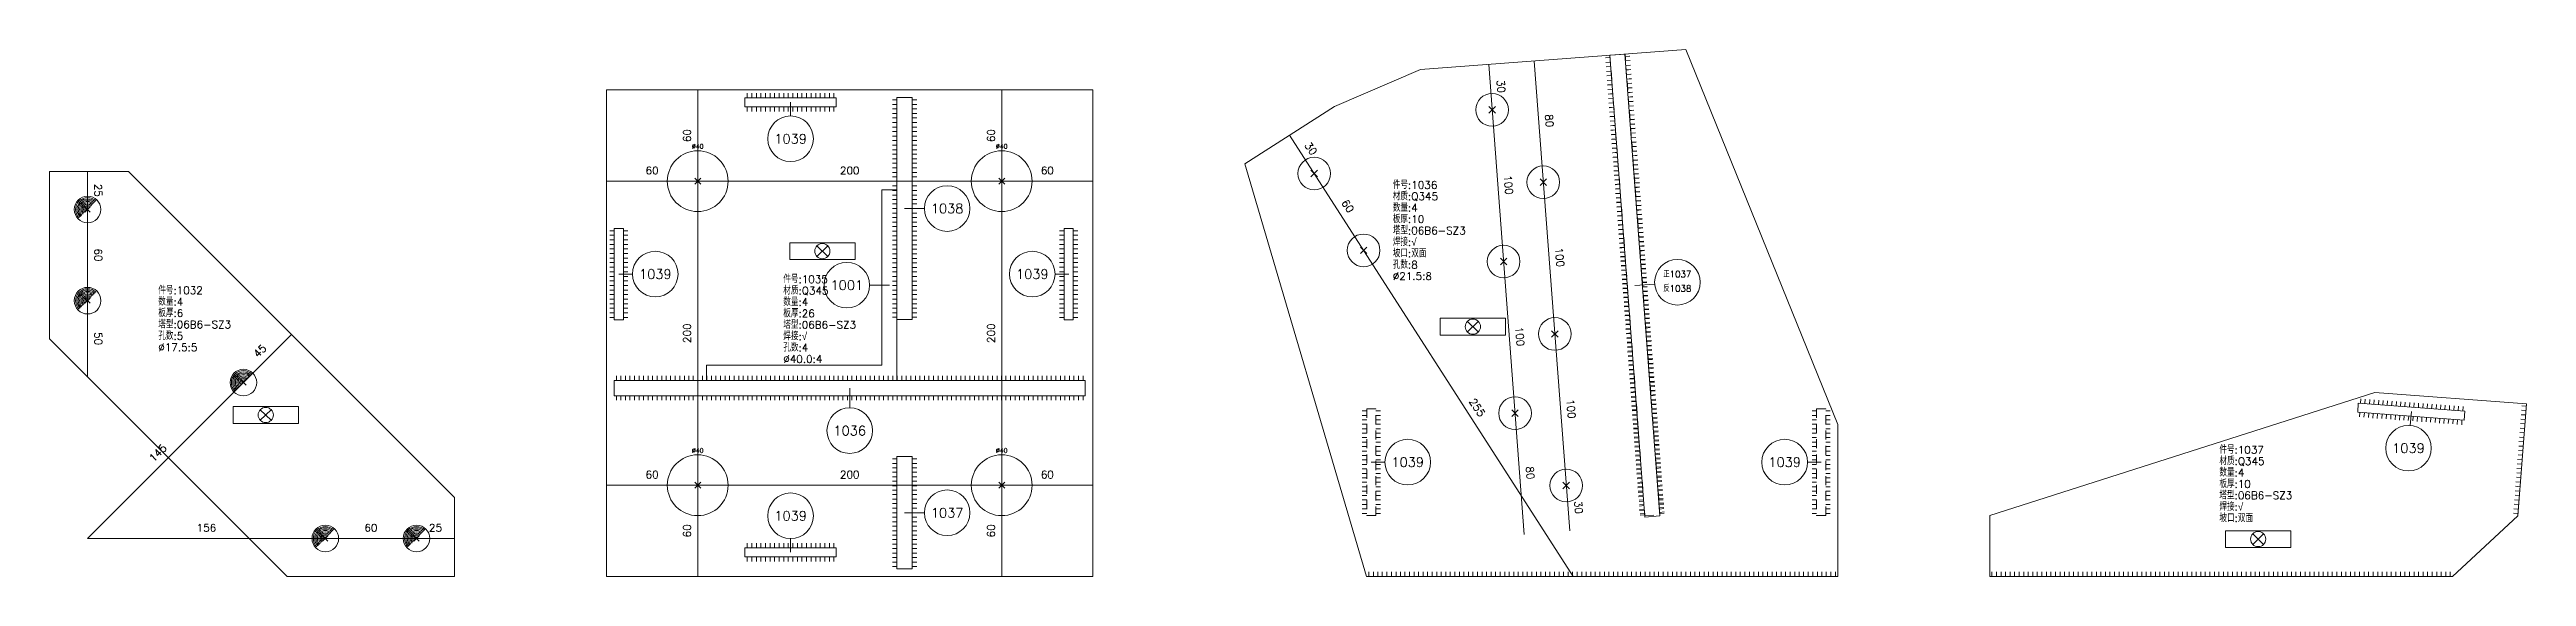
# Model space of a CAD drawing. Extents: x 0 to 6519, y -11 to 2213.
# Drawn here: x 2010 to 3639, y 0 to 347 of the extents above; entities that cross this region are included whole.
import ezdxf
from ezdxf.enums import TextEntityAlignment as Align

# ---------------------------------------------------------------- set-up
doc = ezdxf.new("R2010")
doc.units = 0
doc.header["$MEASUREMENT"] = 0
doc.linetypes.add('长虚线', pattern=[10, 6, -4])
for name, color, linetype, lineweight in [('1', 7, 'CONTINUOUS', 25), ('2', 7, 'CONTINUOUS', 25), ('3', 7, 'CONTINUOUS', 25), ('5', 7, 'CONTINUOUS', 25)]:
    doc.layers.add(name, color=color, linetype=linetype, lineweight=lineweight)
doc.styles.get("Standard").update_dxf_attribs({"font": 'simplex.shx', "width": 0.7, "height": 3, "bigfont": 'gbhzfs.shx'})

msp = doc.modelspace()

# ---------------------------------------------------------------- texts
at = {"layer": '1', "color": 7, "linetype": 'Continuous', "lineweight": 13}
for p in [(2436.2, 280.5), (2636.2, 280.5), (2436.2, 80.5), (2636.2, 80.5)]:
    msp.add_text('%%c40', height=3, dxfattribs=at).set_placement(p, align=Align.BOTTOM_CENTER)
for s, p in [('材质:Q345', (2893.5, 246)), ('件号:1036', (2893.5, 253.5)), ('数量:4', (2893.5, 238.5)), ('板厚:10', (2893.5, 231)), ('塔型:06B6-SZ3', (2893.5, 223.5)), ('焊接:√', (2893.5, 216)), ('坡口:双面', (2893.5, 208.5)), ('件号:1035', (2492.5, 191.5)), ('孔数:8', (2893.5, 201)), ('%%c21.5:8', (2893.5, 193.5)), ('件号:1032', (2081.3, 184.2)), ('数量:4', (2081.3, 176.7)), ('材质:Q345', (2492.5, 184)), ('数量:4', (2492.5, 176.5)), ('板厚:6', (2081.3, 169.2)), ('塔型:06B6-SZ3', (2081.3, 161.7)), ('板厚:26', (2492.5, 169)), ('塔型:06B6-SZ3', (2492.5, 161.5)), ('孔数:5', (2081.3, 154.2)), ('%%c17.5:5', (2081.3, 146.7)), ('焊接:√', (2492.5, 154)), ('孔数:4', (2492.5, 146.5)), ('%%c40.0:4', (2492.5, 139)), ('件号:1037', (3437.3, 79.3)), ('材质:Q345', (3437.3, 71.8)), ('数量:4', (3437.3, 64.3)), ('板厚:10', (3437.3, 56.8)), ('塔型:06B6-SZ3', (3437.3, 49.3)), ('焊接:√', (3437.3, 41.8)), ('坡口:双面', (3437.3, 34.3))]:
    msp.add_text(s, height=5, dxfattribs=at).set_placement(p, align=Align.BOTTOM_LEFT)
at = {"layer": '2', "color": 7, "linetype": 'Continuous', "lineweight": 13}
for s, rotation, p in [('30', 275, (2960.7, 322)), ('60', 90, (2433.2, 290)), ('60', 90, (2633.2, 290)), ('80', 275, (2992.5, 299.4)), ('30', 304, (2836.3, 279.2)), ('100', 275, (2965.6, 257.2)), ('25', 271, (2037.8, 253.9)), ('60', 304, (2860.6, 241.4)), ('60', 271, (2037.8, 211.4)), ('100', 275, (2999.3, 209.6)), ('200', 90, (2433.2, 160)), ('200', 90, (2633.2, 160)), ('100', 275, (2973.1, 157.5)), ('50', 271, (2037.8, 156.4)), ('45', 45, (2151, 145.5)), ('255', 304, (2945.7, 108.9)), ('100', 275, (3006.8, 109.9)), ('145', 45, (2083.9, 78.4)), ('80', 275, (2979.9, 67.8)), ('30', 275, (3011.7, 45.1)), ('60', 90, (2433.2, 30)), ('60', 90, (2633.2, 30))]:
    msp.add_text(s, height=5, rotation=rotation, dxfattribs=at).set_placement(p, align=Align.BOTTOM_CENTER)
for s, p in [('60', (2406.2, 263)), ('200', (2536.2, 263)), ('60', (2666.2, 263)), ('60', (2406.2, 63)), ('200', (2536.2, 63)), ('60', (2666.2, 63)), ('156', (2113, 28)), ('60', (2221.2, 28)), ('25', (2263.7, 28))]:
    msp.add_text(s, height=5, dxfattribs=at).set_placement(p, align=Align.BOTTOM_CENTER)
at = {"layer": '3', "color": 7, "linetype": 'Continuous', "lineweight": 13}
for s, p in [('1039', (2497.3, 287.9)), ('1038', (2600.3, 242)), ('1039', (2408.3, 198.9)), ('1039', (2656.3, 198.9)), ('1001', (2534.3, 191.6)), ('1036', (2536.2, 95.9)), ('1039', (3561.7, 84.4)), ('1039', (2903.3, 75.2)), ('1039', (3151.3, 75.2)), ('1039', (2497.3, 39.9)), ('1037', (2600.3, 41.9))]:
    msp.add_text(s, height=6.25, dxfattribs=at).set_placement(p, align=Align.MIDDLE_CENTER)
msp.add_text('正1037', height=4.17, dxfattribs=at).set_placement((3080.7, 195.5), align=Align.BOTTOM_CENTER)
msp.add_text('反1038', height=4.17, dxfattribs=at).set_placement((3080.7, 191.5), align=Align.TOP_CENTER)

# ---------------------------------------------------------------- blocks, each defined once
blk = doc.blocks.new('板孔17.5')
at = {"layer": '5', "color": 7, "linetype": 'Continuous', "lineweight": 0}
for p, q in [((-0.2, -0.2), (0.2, 0.2)), ((-0.2, 0.2), (0.2, -0.2))]:
    blk.add_line(p, q, dxfattribs=at)
at = {"layer": '5', "color": 7, "linetype": 'Continuous', "lineweight": 13}
blk.add_circle((0, 0), 1, dxfattribs=at)
for radius in [0.9, 0.8, 0.7, 0.6, 0.5, 0.4, 0.3, 0.2, 0.1]:
    blk.add_arc((0, 0), radius, 45, 225, dxfattribs=at)
blk = doc.blocks.new('板孔默认')
at = {"layer": '5', "color": 7, "linetype": 'Continuous', "lineweight": 13}
for p, q in [((-0.1, -0.1), (0.1, 0.1)), ((0.1, -0.1), (-0.1, 0.1))]:
    blk.add_line(p, q, dxfattribs=at)
blk.add_circle((0, 0), 1, dxfattribs=at)
blk = doc.blocks.new('板孔21.5')
at = {"layer": '5', "color": 7, "linetype": 'Continuous', "lineweight": 13}
for p, q in [((-0.2, -0.2), (0.2, 0.2)), ((0.2, -0.2), (-0.2, 0.2))]:
    blk.add_line(p, q, dxfattribs=at)
blk.add_circle((0, 0), 1, dxfattribs=at)

# ---------------------------------------------------------------- linework, layer by layer
at = {"layer": '1', "color": 7, "linetype": 'Continuous', "lineweight": 18}
for p, q in [((3086.2, 346.6), (2911.7, 333.4)), ((3186.2, 100), (3086.2, 346.6)), ((2911.7, 333.4), (2855.1, 309.2)), ((2696.2, 320), (2376.2, 320)), ((2376.2, 320), (2376.2, 0)), ((2696.2, 0), (2696.2, 320)), ((2855.1, 309.2), (2796.2, 271.3)), ((2061.8, 266.4), (2009.8, 266.4)), ((2009.8, 266.4), (2009.8, 156.4)), ((2276.2, 52), (2061.8, 266.4)), ((2796.2, 271.3), (2876.2, 0)), ((2009.8, 156.4), (2166.2, 0)), ((3286.2, 40), (3539.6, 121.1)), ((3539.6, 121.1), (3639.3, 113.6)), ((3186.2, 0), (3186.2, 100)), ((3639.3, 113.6), (3633.7, 39.9)), ((2276.2, 0), (2276.2, 52)), ((3286.2, 0), (3286.2, 40)), ((3633.7, 39.9), (3590.7, 0)), ((2166.2, 0), (2276.2, 0)), ((2376.2, 0), (2696.2, 0)), ((2876.2, 0), (3186.2, 0)), ((3590.7, 0), (3286.2, 0))]:
    msp.add_line(p, q, dxfattribs=at)
at = {"layer": '1', "color": 7, "linetype": 'Continuous', "lineweight": 13}
for p, q in [((2496.7, 219.5), (2496.7, 208.5)), ((2539.7, 219.5), (2496.7, 219.5)), ((2521.7, 217.5), (2514.6, 210.5)), ((2514.6, 217.5), (2521.7, 210.5)), ((2539.7, 208.5), (2539.7, 219.5)), ((2496.7, 208.5), (2539.7, 208.5)), ((2924.7, 169.8), (2924.7, 158.8)), ((2967.7, 169.8), (2924.7, 169.8)), ((2949.7, 167.8), (2942.6, 160.8)), ((2942.6, 167.8), (2949.7, 160.8)), ((2967.7, 158.8), (2967.7, 169.8)), ((2924.7, 158.8), (2967.7, 158.8)), ((2130.5, 111.7), (2130.5, 100.7)), ((2173.5, 111.7), (2130.5, 111.7)), ((2130.5, 100.7), (2173.5, 100.7)), ((2155.5, 109.7), (2148.4, 102.7)), ((2148.4, 109.7), (2155.5, 102.7)), ((2173.5, 100.7), (2173.5, 111.7)), ((3441.3, 30.1), (3441.3, 19.1)), ((3484.3, 30.1), (3441.3, 30.1)), ((3441.3, 19.1), (3484.3, 19.1)), ((3466.3, 28.1), (3459.2, 21)), ((3459.2, 28.1), (3466.3, 21)), ((3484.3, 19.1), (3484.3, 30.1))]:
    msp.add_line(p, q, dxfattribs=at)
for centre in [(2518.2, 214), (2946.2, 164.3), (2152, 106.2), (3462.8, 24.6)]:
    msp.add_circle(centre, 5, dxfattribs=at)
at = {"layer": '2', "color": 9, "linetype": 'Continuous', "lineweight": 13}
for p, q in [((2980, 27.6), (2956.6, 336.8)), ((3009.9, 29.9), (2986.5, 339)), ((2436.2, 0), (2436.2, 320)), ((2636.2, 0), (2636.2, 320)), ((3012.1, 0), (2825.6, 290.2)), ((2034.8, 266.4), (2034.8, 131.4)), ((2696.2, 260), (2376.2, 260)), ((2034.8, 25), (2169, 159.2)), ((2696.2, 60), (2376.2, 60)), ((2034.8, 25), (2276.2, 25))]:
    msp.add_line(p, q, dxfattribs=at)
at = {"layer": '2', "color": 7, "linetype": 'Continuous', "lineweight": 13}
for p, q in [((3638.3, 100.3), (3635.3, 100.5)), ((3638.5, 103.2), (3635.6, 103.5)), ((3638.8, 106.2), (3635.8, 106.4)), ((3639, 109.1), (3636, 109.4)), ((3639.2, 112.1), (3636.2, 112.3)), ((3637, 82.6), (3634, 82.8)), ((3637.2, 85.6), (3634.2, 85.8)), ((3637.4, 88.5), (3634.4, 88.7)), ((3637.7, 91.5), (3634.7, 91.7)), ((3637.9, 94.4), (3634.9, 94.6)), ((3638.1, 97.3), (3635.1, 97.6)), ((3635.9, 67.9), (3632.9, 68.1)), ((3636.1, 70.8), (3633.1, 71.1)), ((3636.3, 73.8), (3633.3, 74)), ((3636.5, 76.7), (3633.5, 76.9)), ((3636.8, 79.7), (3633.8, 79.9)), ((3634.5, 50.2), (3631.5, 50.4)), ((3634.8, 53.1), (3631.8, 53.4)), ((3635, 56.1), (3632, 56.3)), ((3635.2, 59), (3632.2, 59.3)), ((3635.4, 62), (3632.4, 62.2)), ((3635.6, 64.9), (3632.7, 65.2)), ((3633.9, 41.4), (3630.9, 41.6)), ((3634.1, 44.3), (3631.1, 44.5)), ((3634.3, 47.3), (3631.3, 47.5)), ((2877.7, 0), (2877.7, 3)), ((2880.7, 0), (2880.7, 3)), ((2883.6, 0), (2883.6, 3)), ((2886.6, 0), (2886.6, 3)), ((2889.6, 0), (2889.6, 3)), ((2892.6, 0), (2892.6, 3)), ((2895.6, 0), (2895.6, 3)), ((2898.5, 0), (2898.5, 3)), ((2901.5, 0), (2901.5, 3)), ((2904.5, 0), (2904.5, 3)), ((2907.5, 0), (2907.5, 3)), ((2910.5, 0), (2910.5, 3)), ((2913.4, 0), (2913.4, 3)), ((2916.4, 0), (2916.4, 3)), ((2919.4, 0), (2919.4, 3)), ((2922.4, 0), (2922.4, 3)), ((2925.4, 0), (2925.4, 3)), ((2928.3, 0), (2928.3, 3)), ((2931.3, 0), (2931.3, 3)), ((2934.3, 0), (2934.3, 3)), ((2937.3, 0), (2937.3, 3)), ((2940.3, 0), (2940.3, 3)), ((2943.3, 0), (2943.3, 3)), ((2946.2, 0), (2946.2, 3)), ((2949.2, 0), (2949.2, 3)), ((2952.2, 0), (2952.2, 3)), ((2955.2, 0), (2955.2, 3)), ((2958.2, 0), (2958.2, 3)), ((2961.1, 0), (2961.1, 3)), ((2964.1, 0), (2964.1, 3)), ((2967.1, 0), (2967.1, 3)), ((2970.1, 0), (2970.1, 3)), ((2973.1, 0), (2973.1, 3)), ((2976, 0), (2976, 3)), ((2979, 0), (2979, 3)), ((2982, 0), (2982, 3)), ((2985, 0), (2985, 3)), ((2988, 0), (2988, 3)), ((2990.9, 0), (2990.9, 3)), ((2993.9, 0), (2993.9, 3)), ((2996.9, 0), (2996.9, 3)), ((2999.9, 0), (2999.9, 3)), ((3002.9, 0), (3002.9, 3)), ((3005.8, 0), (3005.8, 3)), ((3008.8, 0), (3008.8, 3)), ((3011.8, 0), (3011.8, 3)), ((3014.8, 0), (3014.8, 3)), ((3017.8, 0), (3017.8, 3)), ((3020.8, 0), (3020.8, 3)), ((3023.7, 0), (3023.7, 3)), ((3026.7, 0), (3026.7, 3)), ((3029.7, 0), (3029.7, 3)), ((3032.7, 0), (3032.7, 3)), ((3035.7, 0), (3035.7, 3)), ((3038.6, 0), (3038.6, 3)), ((3041.6, 0), (3041.6, 3)), ((3044.6, 0), (3044.6, 3)), ((3047.6, 0), (3047.6, 3)), ((3050.6, 0), (3050.6, 3)), ((3053.5, 0), (3053.5, 3)), ((3056.5, 0), (3056.5, 3)), ((3059.5, 0), (3059.5, 3)), ((3062.5, 0), (3062.5, 3)), ((3065.5, 0), (3065.5, 3)), ((3068.4, 0), (3068.4, 3)), ((3071.4, 0), (3071.4, 3)), ((3074.4, 0), (3074.4, 3)), ((3077.4, 0), (3077.4, 3)), ((3080.4, 0), (3080.4, 3)), ((3083.3, 0), (3083.3, 3)), ((3086.3, 0), (3086.3, 3)), ((3089.3, 0), (3089.3, 3)), ((3092.3, 0), (3092.3, 3)), ((3095.3, 0), (3095.3, 3)), ((3098.3, 0), (3098.3, 3)), ((3101.2, 0), (3101.2, 3)), ((3104.2, 0), (3104.2, 3)), ((3107.2, 0), (3107.2, 3)), ((3110.2, 0), (3110.2, 3)), ((3113.2, 0), (3113.2, 3)), ((3116.1, 0), (3116.1, 3)), ((3119.1, 0), (3119.1, 3)), ((3122.1, 0), (3122.1, 3)), ((3125.1, 0), (3125.1, 3)), ((3128.1, 0), (3128.1, 3)), ((3131, 0), (3131, 3)), ((3134, 0), (3134, 3)), ((3137, 0), (3137, 3)), ((3140, 0), (3140, 3)), ((3143, 0), (3143, 3)), ((3145.9, 0), (3145.9, 3)), ((3148.9, 0), (3148.9, 3)), ((3151.9, 0), (3151.9, 3)), ((3154.9, 0), (3154.9, 3)), ((3157.9, 0), (3157.9, 3)), ((3160.8, 0), (3160.8, 3)), ((3163.8, 0), (3163.8, 3)), ((3166.8, 0), (3166.8, 3)), ((3169.8, 0), (3169.8, 3)), ((3172.8, 0), (3172.8, 3)), ((3175.8, 0), (3175.8, 3)), ((3178.7, 0), (3178.7, 3)), ((3181.7, 0), (3181.7, 3)), ((3184.7, 0), (3184.7, 3)), ((3287.7, 0), (3287.7, 3)), ((3290.7, 0), (3290.7, 3)), ((3293.7, 0), (3293.7, 3)), ((3296.6, 0), (3296.6, 3)), ((3299.6, 0), (3299.6, 3)), ((3302.6, 0), (3302.6, 3)), ((3305.6, 0), (3305.6, 3)), ((3308.6, 0), (3308.6, 3)), ((3311.6, 0), (3311.6, 3)), ((3314.6, 0), (3314.6, 3)), ((3317.5, 0), (3317.5, 3)), ((3320.5, 0), (3320.5, 3)), ((3323.5, 0), (3323.5, 3)), ((3326.5, 0), (3326.5, 3)), ((3329.5, 0), (3329.5, 3)), ((3332.5, 0), (3332.5, 3)), ((3335.5, 0), (3335.5, 3)), ((3338.4, 0), (3338.4, 3)), ((3341.4, 0), (3341.4, 3)), ((3344.4, 0), (3344.4, 3)), ((3347.4, 0), (3347.4, 3)), ((3350.4, 0), (3350.4, 3)), ((3353.4, 0), (3353.4, 3)), ((3356.4, 0), (3356.4, 3)), ((3359.3, 0), (3359.3, 3)), ((3362.3, 0), (3362.3, 3)), ((3365.3, 0), (3365.3, 3)), ((3368.3, 0), (3368.3, 3)), ((3371.3, 0), (3371.3, 3)), ((3374.3, 0), (3374.3, 3)), ((3377.3, 0), (3377.3, 3)), ((3380.2, 0), (3380.2, 3)), ((3383.2, 0), (3383.2, 3)), ((3386.2, 0), (3386.2, 3)), ((3389.2, 0), (3389.2, 3)), ((3392.2, 0), (3392.2, 3)), ((3395.2, 0), (3395.2, 3)), ((3398.2, 0), (3398.2, 3)), ((3401.1, 0), (3401.1, 3)), ((3404.1, 0), (3404.1, 3)), ((3407.1, 0), (3407.1, 3)), ((3410.1, 0), (3410.1, 3)), ((3413.1, 0), (3413.1, 3)), ((3416.1, 0), (3416.1, 3)), ((3419.1, 0), (3419.1, 3)), ((3422, 0), (3422, 3)), ((3425, 0), (3425, 3)), ((3428, 0), (3428, 3)), ((3431, 0), (3431, 3)), ((3434, 0), (3434, 3)), ((3437, 0), (3437, 3)), ((3440, 0), (3440, 3)), ((3442.9, 0), (3442.9, 3)), ((3445.9, 0), (3445.9, 3)), ((3448.9, 0), (3448.9, 3)), ((3451.9, 0), (3451.9, 3)), ((3454.9, 0), (3454.9, 3)), ((3457.9, 0), (3457.9, 3)), ((3460.9, 0), (3460.9, 3)), ((3463.8, 0), (3463.8, 3)), ((3466.8, 0), (3466.8, 3)), ((3469.8, 0), (3469.8, 3)), ((3472.8, 0), (3472.8, 3)), ((3475.8, 0), (3475.8, 3)), ((3478.8, 0), (3478.8, 3)), ((3481.8, 0), (3481.8, 3)), ((3484.7, 0), (3484.7, 3)), ((3487.7, 0), (3487.7, 3)), ((3490.7, 0), (3490.7, 3)), ((3493.7, 0), (3493.7, 3)), ((3496.7, 0), (3496.7, 3)), ((3499.7, 0), (3499.7, 3)), ((3502.7, 0), (3502.7, 3)), ((3505.6, 0), (3505.6, 3)), ((3508.6, 0), (3508.6, 3)), ((3511.6, 0), (3511.6, 3)), ((3514.6, 0), (3514.6, 3)), ((3517.6, 0), (3517.6, 3)), ((3520.6, 0), (3520.6, 3)), ((3523.6, 0), (3523.6, 3)), ((3526.5, 0), (3526.5, 3)), ((3529.5, 0), (3529.5, 3)), ((3532.5, 0), (3532.5, 3)), ((3535.5, 0), (3535.5, 3)), ((3538.5, 0), (3538.5, 3)), ((3541.5, 0), (3541.5, 3)), ((3544.5, 0), (3544.5, 3)), ((3547.4, 0), (3547.4, 3)), ((3550.4, 0), (3550.4, 3)), ((3553.4, 0), (3553.4, 3)), ((3556.4, 0), (3556.4, 3)), ((3559.4, 0), (3559.4, 3)), ((3562.4, 0), (3562.4, 3)), ((3565.4, 0), (3565.4, 3)), ((3568.3, 0), (3568.3, 3)), ((3571.3, 0), (3571.3, 3)), ((3574.3, 0), (3574.3, 3)), ((3577.3, 0), (3577.3, 3)), ((3580.3, 0), (3580.3, 3)), ((3583.3, 0), (3583.3, 3)), ((3586.3, 0), (3586.3, 3)), ((3589.2, 0), (3589.2, 3))]:
    msp.add_line(p, q, dxfattribs=at)
at = {"layer": '3', "color": 7, "linetype": 'Continuous', "lineweight": 13}
for p, q in [((3046.3, 342.1), (3049.3, 342.3)), ((3036.4, 341.3), (3033.4, 341.1)), ((3036.6, 338.3), (3033.6, 338.1)), ((3036.8, 335.4), (3033.8, 335.1)), ((3037.1, 332.4), (3034.1, 332.2)), ((3037.3, 329.4), (3034.3, 329.2)), ((3037.5, 326.4), (3034.5, 326.2)), ((3046.6, 339.1), (3049.6, 339.3)), ((3046.8, 336.1), (3049.8, 336.3)), ((3047, 333.1), (3050, 333.4)), ((3047.3, 330.2), (3050.2, 330.4)), ((3047.5, 327.2), (3050.5, 327.4)), ((2468.8, 314.9), (2468.8, 317.9)), ((2471.8, 314.9), (2471.8, 317.9)), ((2474.8, 314.9), (2474.8, 317.9)), ((2477.8, 314.9), (2477.8, 317.9)), ((2480.8, 314.9), (2480.8, 317.9)), ((2483.8, 314.9), (2483.8, 317.9)), ((2486.8, 314.9), (2486.8, 317.9)), ((2489.8, 314.9), (2489.8, 317.9)), ((2492.8, 314.9), (2492.8, 317.9)), ((2495.8, 314.9), (2495.8, 317.9)), ((2498.8, 314.9), (2498.8, 317.9)), ((2501.8, 314.9), (2501.8, 317.9)), ((2504.8, 314.9), (2504.8, 317.9)), ((2507.8, 314.9), (2507.8, 317.9)), ((2510.8, 314.9), (2510.8, 317.9)), ((2513.8, 314.9), (2513.8, 317.9)), ((2516.8, 314.9), (2516.8, 317.9)), ((2519.8, 314.9), (2519.8, 317.9)), ((2522.8, 314.9), (2522.8, 317.9)), ((2525.8, 314.9), (2525.8, 317.9)), ((2567.3, 313.5), (2564.3, 313.5)), ((2567.3, 310.5), (2564.3, 310.5)), ((2577.3, 313.5), (2580.3, 313.5)), ((2577.3, 310.5), (2580.3, 310.5)), ((3037.7, 323.4), (3034.7, 323.2)), ((3038, 320.5), (3035, 320.2)), ((3038.2, 317.5), (3035.2, 317.3)), ((3038.4, 314.5), (3035.4, 314.3)), ((3038.6, 311.5), (3035.6, 311.3)), ((3047.7, 324.2), (3050.7, 324.4)), ((3047.9, 321.2), (3050.9, 321.5)), ((3048.2, 318.2), (3051.1, 318.5)), ((3048.4, 315.3), (3051.4, 315.5)), ((3048.6, 312.3), (3051.6, 312.5)), ((2468.8, 308.9), (2468.8, 305.9)), ((2471.8, 308.9), (2471.8, 305.9)), ((2474.8, 308.9), (2474.8, 305.9)), ((2477.8, 308.9), (2477.8, 305.9)), ((2480.8, 308.9), (2480.8, 305.9)), ((2483.8, 308.9), (2483.8, 305.9)), ((2486.8, 308.9), (2486.8, 305.9)), ((2489.8, 308.9), (2489.8, 305.9)), ((2492.8, 308.9), (2492.8, 305.9)), ((2495.8, 308.9), (2495.8, 305.9)), ((2498.8, 308.9), (2498.8, 305.9)), ((2501.8, 308.9), (2501.8, 305.9)), ((2504.8, 308.9), (2504.8, 305.9)), ((2507.8, 308.9), (2507.8, 305.9)), ((2510.8, 308.9), (2510.8, 305.9)), ((2513.8, 308.9), (2513.8, 305.9)), ((2516.8, 308.9), (2516.8, 305.9)), ((2519.8, 308.9), (2519.8, 305.9)), ((2522.8, 308.9), (2522.8, 305.9)), ((2525.8, 308.9), (2525.8, 305.9)), ((2567.3, 307.5), (2564.3, 307.5)), ((2567.3, 304.6), (2564.3, 304.6)), ((2567.3, 301.6), (2564.3, 301.6)), ((2567.3, 298.6), (2564.3, 298.6)), ((2567.3, 295.6), (2564.3, 295.6)), ((2577.3, 307.5), (2580.3, 307.5)), ((2577.3, 304.6), (2580.3, 304.6)), ((2577.3, 301.6), (2580.3, 301.6)), ((2577.3, 298.6), (2580.3, 298.6)), ((2577.3, 295.6), (2580.3, 295.6)), ((3038.9, 308.6), (3035.9, 308.3)), ((3039.1, 305.6), (3036.1, 305.4)), ((3039.3, 302.6), (3036.3, 302.4)), ((3039.5, 299.6), (3036.5, 299.4)), ((3039.8, 296.7), (3036.8, 296.4)), ((3040, 293.7), (3037, 293.4)), ((3048.8, 309.3), (3051.8, 309.5)), ((3049.1, 306.3), (3052, 306.6)), ((3049.3, 303.4), (3052.3, 303.6)), ((3049.5, 300.4), (3052.5, 300.6)), ((3049.7, 297.4), (3052.7, 297.6)), ((3050, 294.4), (3052.9, 294.7)), ((2567.3, 292.6), (2564.3, 292.6)), ((2567.3, 289.7), (2564.3, 289.7)), ((2567.3, 286.7), (2564.3, 286.7)), ((2567.3, 283.7), (2564.3, 283.7)), ((2567.3, 280.7), (2564.3, 280.7)), ((2567.3, 277.7), (2564.3, 277.7)), ((2577.3, 292.6), (2580.3, 292.6)), ((2577.3, 289.7), (2580.3, 289.7)), ((2577.3, 286.7), (2580.3, 286.7)), ((2577.3, 283.7), (2580.3, 283.7)), ((2577.3, 280.7), (2580.3, 280.7)), ((2577.3, 277.7), (2580.3, 277.7)), ((3040.2, 290.7), (3037.2, 290.5)), ((3040.4, 287.7), (3037.4, 287.5)), ((3040.7, 284.7), (3037.7, 284.5)), ((3040.9, 281.8), (3037.9, 281.5)), ((3041.1, 278.8), (3038.1, 278.6)), ((3050.2, 291.5), (3053.2, 291.7)), ((3050.4, 288.5), (3053.4, 288.7)), ((3050.6, 285.5), (3053.6, 285.7)), ((3050.9, 282.5), (3053.8, 282.7)), ((3051.1, 279.5), (3054.1, 279.8)), ((2567.3, 274.8), (2564.3, 274.8)), ((2567.3, 271.8), (2564.3, 271.8)), ((2567.3, 268.8), (2564.3, 268.8)), ((2567.3, 265.8), (2564.3, 265.8)), ((2567.3, 262.8), (2564.3, 262.8)), ((2577.3, 274.8), (2580.3, 274.8)), ((2577.3, 271.8), (2580.3, 271.8)), ((2577.3, 268.8), (2580.3, 268.8)), ((2577.3, 265.8), (2580.3, 265.8)), ((2577.3, 262.8), (2580.3, 262.8)), ((3041.3, 275.8), (3038.3, 275.6)), ((3041.6, 272.8), (3038.6, 272.6)), ((3041.8, 269.9), (3038.8, 269.6)), ((3042, 266.9), (3039, 266.7)), ((3042.2, 263.9), (3039.2, 263.7)), ((3042.5, 260.9), (3039.5, 260.7)), ((3051.3, 276.6), (3054.3, 276.8)), ((3051.5, 273.6), (3054.5, 273.8)), ((3051.8, 270.6), (3054.8, 270.8)), ((3052, 267.6), (3055, 267.9)), ((3052.2, 264.7), (3055.2, 264.9)), ((3052.4, 261.7), (3055.4, 261.9)), ((2567.3, 259.9), (2564.3, 259.9)), ((2567.3, 256.9), (2564.3, 256.9)), ((2567.3, 253.9), (2564.3, 253.9)), ((2567.3, 250.9), (2564.3, 250.9)), ((2567.3, 247.9), (2564.3, 247.9)), ((2567.3, 245), (2564.3, 245)), ((2577.3, 259.9), (2580.3, 259.9)), ((2577.3, 256.9), (2580.3, 256.9)), ((2577.3, 253.9), (2580.3, 253.9)), ((2577.3, 250.9), (2580.3, 250.9)), ((2577.3, 247.9), (2580.3, 247.9)), ((2577.3, 245), (2580.3, 245)), ((3042.7, 258), (3039.7, 257.7)), ((3042.9, 255), (3039.9, 254.7)), ((3043.1, 252), (3040.1, 251.8)), ((3043.4, 249), (3040.4, 248.8)), ((3043.6, 246), (3040.6, 245.8)), ((3052.7, 258.7), (3055.7, 258.9)), ((3052.9, 255.7), (3055.9, 256)), ((3053.1, 252.8), (3056.1, 253)), ((3053.3, 249.8), (3056.3, 250)), ((3053.6, 246.8), (3056.6, 247)), ((2567.3, 242), (2564.3, 242)), ((2567.3, 239), (2564.3, 239)), ((2567.3, 236), (2564.3, 236)), ((2567.3, 233), (2564.3, 233)), ((2567.3, 230.1), (2564.3, 230.1)), ((2577.3, 242), (2580.3, 242)), ((2577.3, 239), (2580.3, 239)), ((2577.3, 236), (2580.3, 236)), ((2577.3, 233), (2580.3, 233)), ((2577.3, 230.1), (2580.3, 230.1)), ((3043.8, 243.1), (3040.8, 242.8)), ((3044, 240.1), (3041, 239.9)), ((3044.3, 237.1), (3041.3, 236.9)), ((3044.5, 234.1), (3041.5, 233.9)), ((3044.7, 231.2), (3041.7, 230.9)), ((3044.9, 228.2), (3042, 228)), ((3053.8, 243.8), (3056.8, 244)), ((3054, 240.8), (3057, 241.1)), ((3054.2, 237.9), (3057.2, 238.1)), ((3054.5, 234.9), (3057.5, 235.1)), ((3054.7, 231.9), (3057.7, 232.1)), ((3054.9, 228.9), (3057.9, 229.2)), ((2381.3, 227.4), (2378.3, 227.4)), ((2381.3, 224.4), (2378.3, 224.4)), ((2381.3, 221.4), (2378.3, 221.4)), ((2381.3, 218.4), (2378.3, 218.4)), ((2381.3, 215.4), (2378.3, 215.4)), ((2381.3, 212.4), (2378.3, 212.4)), ((2387.3, 227.4), (2390.3, 227.4)), ((2387.3, 224.4), (2390.3, 224.4)), ((2387.3, 221.4), (2390.3, 221.4)), ((2387.3, 218.4), (2390.3, 218.4)), ((2387.3, 215.4), (2390.3, 215.4)), ((2387.3, 212.4), (2390.3, 212.4)), ((2567.3, 227.1), (2564.3, 227.1)), ((2567.3, 224.1), (2564.3, 224.1)), ((2567.3, 221.1), (2564.3, 221.1)), ((2567.3, 218.1), (2564.3, 218.1)), ((2567.3, 215.2), (2564.3, 215.2)), ((2567.3, 212.2), (2564.3, 212.2)), ((2577.3, 227.1), (2580.3, 227.1)), ((2577.3, 224.1), (2580.3, 224.1)), ((2577.3, 221.1), (2580.3, 221.1)), ((2577.3, 218.1), (2580.3, 218.1)), ((2577.3, 215.2), (2580.3, 215.2)), ((2577.3, 212.2), (2580.3, 212.2)), ((2677.3, 227.4), (2674.3, 227.4)), ((2677.3, 224.4), (2674.3, 224.4)), ((2677.3, 221.4), (2674.3, 221.4)), ((2677.3, 218.4), (2674.3, 218.4)), ((2677.3, 215.4), (2674.3, 215.4)), ((2677.3, 212.4), (2674.3, 212.4)), ((2683.3, 227.4), (2686.3, 227.4)), ((2683.3, 224.4), (2686.3, 224.4)), ((2683.3, 221.4), (2686.3, 221.4)), ((2683.3, 218.4), (2686.3, 218.4)), ((2683.3, 215.4), (2686.3, 215.4)), ((2683.3, 212.4), (2686.3, 212.4)), ((3045.2, 225.2), (3042.2, 225)), ((3045.4, 222.2), (3042.4, 222)), ((3045.6, 219.2), (3042.6, 219)), ((3045.8, 216.3), (3042.9, 216)), ((3046.1, 213.3), (3043.1, 213.1)), ((3055.1, 226), (3058.1, 226.2)), ((3055.4, 223), (3058.4, 223.2)), ((3055.6, 220), (3058.6, 220.2)), ((3055.8, 217), (3058.8, 217.3)), ((3056, 214), (3059, 214.3)), ((2381.3, 209.4), (2378.3, 209.4)), ((2381.3, 206.4), (2378.3, 206.4)), ((2381.3, 203.4), (2378.3, 203.4)), ((2381.3, 200.4), (2378.3, 200.4)), ((2381.3, 197.4), (2378.3, 197.4)), ((2387.3, 209.4), (2390.3, 209.4)), ((2387.3, 206.4), (2390.3, 206.4)), ((2387.3, 203.4), (2390.3, 203.4)), ((2387.3, 200.4), (2390.3, 200.4)), ((2387.3, 197.4), (2390.3, 197.4)), ((2567.3, 209.2), (2564.3, 209.2)), ((2567.3, 206.2), (2564.3, 206.2)), ((2567.3, 203.2), (2564.3, 203.2)), ((2567.3, 200.3), (2564.3, 200.3)), ((2567.3, 197.3), (2564.3, 197.3)), ((2577.3, 209.2), (2580.3, 209.2)), ((2577.3, 206.2), (2580.3, 206.2)), ((2577.3, 203.2), (2580.3, 203.2)), ((2577.3, 200.3), (2580.3, 200.3)), ((2577.3, 197.3), (2580.3, 197.3)), ((2677.3, 209.4), (2674.3, 209.4)), ((2677.3, 206.4), (2674.3, 206.4)), ((2677.3, 203.4), (2674.3, 203.4)), ((2677.3, 200.4), (2674.3, 200.4)), ((2677.3, 197.4), (2674.3, 197.4)), ((2683.3, 209.4), (2686.3, 209.4)), ((2683.3, 206.4), (2686.3, 206.4)), ((2683.3, 203.4), (2686.3, 203.4)), ((2683.3, 200.4), (2686.3, 200.4)), ((2683.3, 197.4), (2686.3, 197.4)), ((3046.3, 210.3), (3043.3, 210.1)), ((3046.5, 207.3), (3043.5, 207.1)), ((3046.7, 204.4), (3043.8, 204.1)), ((3047, 201.4), (3044, 201.2)), ((3047.2, 198.4), (3044.2, 198.2)), ((3056.3, 211.1), (3059.3, 211.3)), ((3056.5, 208.1), (3059.5, 208.3)), ((3056.7, 205.1), (3059.7, 205.3)), ((3056.9, 202.1), (3059.9, 202.4)), ((3057.2, 199.2), (3060.2, 199.4)), ((3057.4, 196.2), (3060.4, 196.4)), ((2381.3, 194.4), (2378.3, 194.4)), ((2381.3, 191.4), (2378.3, 191.4)), ((2381.3, 188.4), (2378.3, 188.4)), ((2381.3, 185.4), (2378.3, 185.4)), ((2381.3, 182.4), (2378.3, 182.4)), ((2381.3, 179.4), (2378.3, 179.4)), ((2387.3, 194.4), (2390.3, 194.4)), ((2387.3, 191.4), (2390.3, 191.4)), ((2387.3, 188.4), (2390.3, 188.4)), ((2387.3, 185.4), (2390.3, 185.4)), ((2387.3, 182.4), (2390.3, 182.4)), ((2387.3, 179.4), (2390.3, 179.4)), ((2567.3, 194.3), (2564.3, 194.3)), ((2567.3, 191.3), (2564.3, 191.3)), ((2567.3, 188.3), (2564.3, 188.3)), ((2567.3, 185.4), (2564.3, 185.4)), ((2567.3, 182.4), (2564.3, 182.4)), ((2567.3, 179.4), (2564.3, 179.4)), ((2577.3, 194.3), (2580.3, 194.3)), ((2577.3, 191.3), (2580.3, 191.3)), ((2577.3, 188.3), (2580.3, 188.3)), ((2577.3, 185.4), (2580.3, 185.4)), ((2577.3, 182.4), (2580.3, 182.4)), ((2577.3, 179.4), (2580.3, 179.4)), ((2677.3, 194.4), (2674.3, 194.4)), ((2677.3, 191.4), (2674.3, 191.4)), ((2677.3, 188.4), (2674.3, 188.4)), ((2677.3, 185.4), (2674.3, 185.4)), ((2677.3, 182.4), (2674.3, 182.4)), ((2677.3, 179.4), (2674.3, 179.4)), ((2683.3, 194.4), (2686.3, 194.4)), ((2683.3, 191.4), (2686.3, 191.4)), ((2683.3, 188.4), (2686.3, 188.4)), ((2683.3, 185.4), (2686.3, 185.4)), ((2683.3, 182.4), (2686.3, 182.4)), ((2683.3, 179.4), (2686.3, 179.4)), ((3047.4, 195.4), (3044.4, 195.2)), ((3047.6, 192.5), (3044.7, 192.2)), ((3047.9, 189.5), (3044.9, 189.2)), ((3048.1, 186.5), (3045.1, 186.3)), ((3048.3, 183.5), (3045.3, 183.3)), ((3048.5, 180.5), (3045.6, 180.3)), ((3057.6, 193.2), (3060.6, 193.4)), ((3057.8, 190.2), (3060.8, 190.5)), ((3058.1, 187.3), (3061.1, 187.5)), ((3058.3, 184.3), (3061.3, 184.5)), ((3058.5, 181.3), (3061.5, 181.5)), ((2381.3, 176.4), (2378.3, 176.4)), ((2381.3, 173.4), (2378.3, 173.4)), ((2381.3, 170.4), (2378.3, 170.4)), ((2387.3, 176.4), (2390.3, 176.4)), ((2387.3, 173.4), (2390.3, 173.4)), ((2387.3, 170.4), (2390.3, 170.4)), ((2567.3, 176.4), (2564.3, 176.4)), ((2567.3, 173.4), (2564.3, 173.4)), ((2567.3, 170.5), (2564.3, 170.5)), ((2577.3, 176.4), (2580.3, 176.4)), ((2577.3, 173.4), (2580.3, 173.4)), ((2577.3, 170.5), (2580.3, 170.5)), ((2677.3, 176.4), (2674.3, 176.4)), ((2677.3, 173.4), (2674.3, 173.4)), ((2677.3, 170.4), (2674.3, 170.4)), ((2683.3, 176.4), (2686.3, 176.4)), ((2683.3, 173.4), (2686.3, 173.4)), ((2683.3, 170.4), (2686.3, 170.4)), ((3048.8, 177.6), (3045.8, 177.3)), ((3049, 174.6), (3046, 174.4)), ((3049.2, 171.6), (3046.2, 171.4)), ((3049.5, 168.6), (3046.5, 168.4)), ((3049.7, 165.7), (3046.7, 165.4)), ((3058.7, 178.3), (3061.7, 178.5)), ((3059, 175.3), (3062, 175.6)), ((3059.2, 172.4), (3062.2, 172.6)), ((3059.4, 169.4), (3062.4, 169.6)), ((3059.6, 166.4), (3062.6, 166.6)), ((3059.9, 163.4), (3062.9, 163.7)), ((3049.9, 162.7), (3046.9, 162.5)), ((3050.1, 159.7), (3047.1, 159.5)), ((3050.4, 156.7), (3047.4, 156.5)), ((3050.6, 153.7), (3047.6, 153.5)), ((3050.8, 150.8), (3047.8, 150.5)), ((3051, 147.8), (3048, 147.6)), ((3060.1, 160.5), (3063.1, 160.7)), ((3060.3, 157.5), (3063.3, 157.7)), ((3060.5, 154.5), (3063.5, 154.7)), ((3060.8, 151.5), (3063.8, 151.8)), ((3061, 148.5), (3064, 148.8)), ((2382.7, 128.9), (2382.7, 131.9)), ((2385.7, 128.9), (2385.7, 131.9)), ((2388.6, 128.9), (2388.6, 131.9)), ((2391.6, 128.9), (2391.6, 131.9)), ((2394.6, 128.9), (2394.6, 131.9)), ((2397.6, 128.9), (2397.6, 131.9)), ((2400.6, 128.9), (2400.6, 131.9)), ((2403.5, 128.9), (2403.5, 131.9)), ((2406.5, 128.9), (2406.5, 131.9)), ((2409.5, 128.9), (2409.5, 131.9)), ((2412.5, 128.9), (2412.5, 131.9)), ((2415.5, 128.9), (2415.5, 131.9)), ((2418.4, 128.9), (2418.4, 131.9)), ((2421.4, 128.9), (2421.4, 131.9)), ((2424.4, 128.9), (2424.4, 131.9)), ((2427.4, 128.9), (2427.4, 131.9)), ((2430.4, 128.9), (2430.4, 131.9)), ((2433.3, 128.9), (2433.3, 131.9)), ((2436.3, 128.9), (2436.3, 131.9)), ((2439.3, 128.9), (2439.3, 131.9)), ((2442.3, 128.9), (2442.3, 131.9)), ((2445.3, 128.9), (2445.3, 131.9)), ((2448.2, 128.9), (2448.2, 131.9)), ((2451.2, 128.9), (2451.2, 131.9)), ((2454.2, 128.9), (2454.2, 131.9)), ((2457.2, 128.9), (2457.2, 131.9)), ((2460.2, 128.9), (2460.2, 131.9)), ((2463.2, 128.9), (2463.2, 131.9)), ((2466.1, 128.9), (2466.1, 131.9)), ((2469.1, 128.9), (2469.1, 131.9)), ((2472.1, 128.9), (2472.1, 131.9)), ((2475.1, 128.9), (2475.1, 131.9)), ((2478.1, 128.9), (2478.1, 131.9)), ((2481, 128.9), (2481, 131.9)), ((2484, 128.9), (2484, 131.9)), ((2487, 128.9), (2487, 131.9)), ((2490, 128.9), (2490, 131.9)), ((2493, 128.9), (2493, 131.9)), ((2495.9, 128.9), (2495.9, 131.9)), ((2498.9, 128.9), (2498.9, 131.9)), ((2501.9, 128.9), (2501.9, 131.9)), ((2504.9, 128.9), (2504.9, 131.9)), ((2507.9, 128.9), (2507.9, 131.9)), ((2510.8, 128.9), (2510.8, 131.9)), ((2513.8, 128.9), (2513.8, 131.9)), ((2516.8, 128.9), (2516.8, 131.9)), ((2519.8, 128.9), (2519.8, 131.9)), ((2522.8, 128.9), (2522.8, 131.9)), ((2525.7, 128.9), (2525.7, 131.9)), ((2528.7, 128.9), (2528.7, 131.9)), ((2531.7, 128.9), (2531.7, 131.9)), ((2534.7, 128.9), (2534.7, 131.9)), ((2537.7, 128.9), (2537.7, 131.9)), ((2540.7, 128.9), (2540.7, 131.9)), ((2543.6, 128.9), (2543.6, 131.9)), ((2546.6, 128.9), (2546.6, 131.9)), ((2549.6, 128.9), (2549.6, 131.9)), ((2552.6, 128.9), (2552.6, 131.9)), ((2555.6, 128.9), (2555.6, 131.9)), ((2558.5, 128.9), (2558.5, 131.9)), ((2561.5, 128.9), (2561.5, 131.9)), ((2564.5, 128.9), (2564.5, 131.9)), ((2567.5, 128.9), (2567.5, 131.9)), ((2570.5, 128.9), (2570.5, 131.9)), ((2573.4, 128.9), (2573.4, 131.9)), ((2576.4, 128.9), (2576.4, 131.9)), ((2579.4, 128.9), (2579.4, 131.9)), ((2582.4, 128.9), (2582.4, 131.9)), ((2585.4, 128.9), (2585.4, 131.9)), ((2588.3, 128.9), (2588.3, 131.9)), ((2591.3, 128.9), (2591.3, 131.9)), ((2594.3, 128.9), (2594.3, 131.9)), ((2597.3, 128.9), (2597.3, 131.9)), ((2600.3, 128.9), (2600.3, 131.9)), ((2603.2, 128.9), (2603.2, 131.9)), ((2606.2, 128.9), (2606.2, 131.9)), ((2609.2, 128.9), (2609.2, 131.9)), ((2612.2, 128.9), (2612.2, 131.9)), ((2615.2, 128.9), (2615.2, 131.9)), ((2618.2, 128.9), (2618.2, 131.9)), ((2621.1, 128.9), (2621.1, 131.9)), ((2624.1, 128.9), (2624.1, 131.9)), ((2627.1, 128.9), (2627.1, 131.9)), ((2630.1, 128.9), (2630.1, 131.9)), ((2633.1, 128.9), (2633.1, 131.9)), ((2636, 128.9), (2636, 131.9)), ((2639, 128.9), (2639, 131.9)), ((2642, 128.9), (2642, 131.9)), ((2645, 128.9), (2645, 131.9)), ((2648, 128.9), (2648, 131.9)), ((2650.9, 128.9), (2650.9, 131.9)), ((2653.9, 128.9), (2653.9, 131.9)), ((2656.9, 128.9), (2656.9, 131.9)), ((2659.9, 128.9), (2659.9, 131.9)), ((2662.9, 128.9), (2662.9, 131.9)), ((2665.8, 128.9), (2665.8, 131.9)), ((2668.8, 128.9), (2668.8, 131.9)), ((2671.8, 128.9), (2671.8, 131.9)), ((2674.8, 128.9), (2674.8, 131.9)), ((2677.8, 128.9), (2677.8, 131.9)), ((2680.7, 128.9), (2680.7, 131.9)), ((2683.7, 128.9), (2683.7, 131.9)), ((2686.7, 128.9), (2686.7, 131.9)), ((2689.7, 128.9), (2689.7, 131.9)), ((3051.3, 144.8), (3048.3, 144.6)), ((3051.5, 141.8), (3048.5, 141.6)), ((3051.7, 138.9), (3048.7, 138.6)), ((3051.9, 135.9), (3048.9, 135.7)), ((3052.2, 132.9), (3049.2, 132.7)), ((3061.2, 145.6), (3064.2, 145.8)), ((3061.5, 142.6), (3064.4, 142.8)), ((3061.7, 139.6), (3064.7, 139.8)), ((3061.9, 136.6), (3064.9, 136.9)), ((3062.1, 133.7), (3065.1, 133.9)), ((3062.4, 130.7), (3065.3, 130.9)), ((2382.7, 118.9), (2382.7, 115.9)), ((2385.7, 118.9), (2385.7, 115.9)), ((2388.6, 118.9), (2388.6, 115.9)), ((2391.6, 118.9), (2391.6, 115.9)), ((2394.6, 118.9), (2394.6, 115.9)), ((2397.6, 118.9), (2397.6, 115.9)), ((2400.6, 118.9), (2400.6, 115.9)), ((2403.5, 118.9), (2403.5, 115.9)), ((2406.5, 118.9), (2406.5, 115.9)), ((2409.5, 118.9), (2409.5, 115.9)), ((2412.5, 118.9), (2412.5, 115.9)), ((2415.5, 118.9), (2415.5, 115.9)), ((2418.4, 118.9), (2418.4, 115.9)), ((2421.4, 118.9), (2421.4, 115.9)), ((2424.4, 118.9), (2424.4, 115.9)), ((2427.4, 118.9), (2427.4, 115.9)), ((2430.4, 118.9), (2430.4, 115.9)), ((2433.3, 118.9), (2433.3, 115.9)), ((2436.3, 118.9), (2436.3, 115.9)), ((2439.3, 118.9), (2439.3, 115.9)), ((2442.3, 118.9), (2442.3, 115.9)), ((2445.3, 118.9), (2445.3, 115.9)), ((2448.2, 118.9), (2448.2, 115.9)), ((2451.2, 118.9), (2451.2, 115.9)), ((2454.2, 118.9), (2454.2, 115.9)), ((2457.2, 118.9), (2457.2, 115.9)), ((2460.2, 118.9), (2460.2, 115.9)), ((2463.2, 118.9), (2463.2, 115.9)), ((2466.1, 118.9), (2466.1, 115.9)), ((2469.1, 118.9), (2469.1, 115.9)), ((2472.1, 118.9), (2472.1, 115.9)), ((2475.1, 118.9), (2475.1, 115.9)), ((2478.1, 118.9), (2478.1, 115.9)), ((2481, 118.9), (2481, 115.9)), ((2484, 118.9), (2484, 115.9)), ((2487, 118.9), (2487, 115.9)), ((2490, 118.9), (2490, 115.9)), ((2493, 118.9), (2493, 115.9)), ((2495.9, 118.9), (2495.9, 115.9)), ((2498.9, 118.9), (2498.9, 115.9)), ((2501.9, 118.9), (2501.9, 115.9)), ((2504.9, 118.9), (2504.9, 115.9)), ((2507.9, 118.9), (2507.9, 115.9)), ((2510.8, 118.9), (2510.8, 115.9)), ((2513.8, 118.9), (2513.8, 115.9)), ((2516.8, 118.9), (2516.8, 115.9)), ((2519.8, 118.9), (2519.8, 115.9)), ((2522.8, 118.9), (2522.8, 115.9)), ((2525.7, 118.9), (2525.7, 115.9)), ((2528.7, 118.9), (2528.7, 115.9)), ((2531.7, 118.9), (2531.7, 115.9)), ((2534.7, 118.9), (2534.7, 115.9)), ((2537.7, 118.9), (2537.7, 115.9)), ((2540.7, 118.9), (2540.7, 115.9)), ((2543.6, 118.9), (2543.6, 115.9)), ((2546.6, 118.9), (2546.6, 115.9)), ((2549.6, 118.9), (2549.6, 115.9)), ((2552.6, 118.9), (2552.6, 115.9)), ((2555.6, 118.9), (2555.6, 115.9)), ((2558.5, 118.9), (2558.5, 115.9)), ((2561.5, 118.9), (2561.5, 115.9)), ((2564.5, 118.9), (2564.5, 115.9)), ((2567.5, 118.9), (2567.5, 115.9)), ((2570.5, 118.9), (2570.5, 115.9)), ((2573.4, 118.9), (2573.4, 115.9)), ((2576.4, 118.9), (2576.4, 115.9)), ((2579.4, 118.9), (2579.4, 115.9)), ((2582.4, 118.9), (2582.4, 115.9)), ((2585.4, 118.9), (2585.4, 115.9)), ((2588.3, 118.9), (2588.3, 115.9)), ((2591.3, 118.9), (2591.3, 115.9)), ((2594.3, 118.9), (2594.3, 115.9)), ((2597.3, 118.9), (2597.3, 115.9)), ((2600.3, 118.9), (2600.3, 115.9)), ((2603.2, 118.9), (2603.2, 115.9)), ((2606.2, 118.9), (2606.2, 115.9)), ((2609.2, 118.9), (2609.2, 115.9)), ((2612.2, 118.9), (2612.2, 115.9)), ((2615.2, 118.9), (2615.2, 115.9)), ((2618.2, 118.9), (2618.2, 115.9)), ((2621.1, 118.9), (2621.1, 115.9)), ((2624.1, 118.9), (2624.1, 115.9)), ((2627.1, 118.9), (2627.1, 115.9)), ((2630.1, 118.9), (2630.1, 115.9)), ((2633.1, 118.9), (2633.1, 115.9)), ((2636, 118.9), (2636, 115.9)), ((2639, 118.9), (2639, 115.9)), ((2642, 118.9), (2642, 115.9)), ((2645, 118.9), (2645, 115.9)), ((2648, 118.9), (2648, 115.9)), ((2650.9, 118.9), (2650.9, 115.9)), ((2653.9, 118.9), (2653.9, 115.9)), ((2656.9, 118.9), (2656.9, 115.9)), ((2659.9, 118.9), (2659.9, 115.9)), ((2662.9, 118.9), (2662.9, 115.9)), ((2665.8, 118.9), (2665.8, 115.9)), ((2668.8, 118.9), (2668.8, 115.9)), ((2671.8, 118.9), (2671.8, 115.9)), ((2674.8, 118.9), (2674.8, 115.9)), ((2677.8, 118.9), (2677.8, 115.9)), ((2680.7, 118.9), (2680.7, 115.9)), ((2683.7, 118.9), (2683.7, 115.9)), ((2686.7, 118.9), (2686.7, 115.9)), ((2689.7, 118.9), (2689.7, 115.9)), ((3052.4, 129.9), (3049.4, 129.7)), ((3052.6, 127), (3049.6, 126.7)), ((3052.8, 124), (3049.8, 123.8)), ((3053.1, 121), (3050.1, 120.8)), ((3053.3, 118), (3050.3, 117.8)), ((3053.5, 115), (3050.5, 114.8)), ((3062.6, 127.7), (3065.6, 127.9)), ((3062.8, 124.7), (3065.8, 125)), ((3063, 121.8), (3066, 122)), ((3063.3, 118.8), (3066.2, 119)), ((3063.5, 115.8), (3066.5, 116)), ((3530.2, 113.9), (3530.4, 116.9)), ((3533.1, 113.7), (3533.3, 116.7)), ((3536, 113.4), (3536.3, 116.4)), ((3539, 113.2), (3539.2, 116.2)), ((3541.9, 113), (3542.1, 116)), ((3544.8, 112.8), (3545, 115.8)), ((3547.7, 112.6), (3547.9, 115.6)), ((3550.6, 112.3), (3550.9, 115.3)), ((3553.6, 112.1), (3553.8, 115.1)), ((3556.5, 111.9), (3556.7, 114.9)), ((3559.4, 111.7), (3559.6, 114.7)), ((3562.3, 111.5), (3562.6, 114.4)), ((3565.2, 111.2), (3565.5, 114.2)), ((3053.7, 112.1), (3050.7, 111.8)), ((3054, 109.1), (3051, 108.9)), ((3054.2, 106.1), (3051.2, 105.9)), ((3054.4, 103.1), (3051.4, 102.9)), ((3054.6, 100.2), (3051.6, 99.9)), ((3063.7, 112.8), (3066.7, 113)), ((3063.9, 109.8), (3066.9, 110.1)), ((3064.2, 106.9), (3067.1, 107.1)), ((3064.4, 103.9), (3067.4, 104.1)), ((3064.6, 100.9), (3067.6, 101.1)), ((3064.8, 97.9), (3067.8, 98.2)), ((3529.7, 107.9), (3529.5, 104.9)), ((3532.7, 107.7), (3532.4, 104.7)), ((3535.6, 107.5), (3535.4, 104.5)), ((3538.5, 107.2), (3538.3, 104.2)), ((3541.4, 107), (3541.2, 104)), ((3544.3, 106.8), (3544.1, 103.8)), ((3547.3, 106.6), (3547, 103.6)), ((3550.2, 106.4), (3550, 103.4)), ((3553.1, 106.1), (3552.9, 103.1)), ((3556, 105.9), (3555.8, 102.9)), ((3558.9, 105.7), (3558.7, 102.7)), ((3561.9, 105.5), (3561.6, 102.5)), ((3564.8, 105.2), (3564.6, 102.3)), ((3567.7, 105), (3567.5, 102)), ((3568.2, 111), (3568.4, 114)), ((3570.6, 104.8), (3570.4, 101.8)), ((3571.1, 110.8), (3571.3, 113.8)), ((3573.6, 104.6), (3573.3, 101.6)), ((3574, 110.6), (3574.2, 113.6)), ((3576.5, 104.4), (3576.3, 101.4)), ((3576.9, 110.3), (3577.2, 113.3)), ((3579.4, 104.1), (3579.2, 101.2)), ((3579.9, 110.1), (3580.1, 113.1)), ((3582.3, 103.9), (3582.1, 100.9)), ((3582.8, 109.9), (3583, 112.9)), ((3585.2, 103.7), (3585, 100.7)), ((3585.7, 109.7), (3585.9, 112.7)), ((3588.2, 103.5), (3587.9, 100.5)), ((3588.6, 109.5), (3588.8, 112.5)), ((3591.1, 103.3), (3590.9, 100.3)), ((3591.5, 109.2), (3591.8, 112.2)), ((3594, 103), (3593.8, 100)), ((3594.5, 109), (3594.7, 112)), ((3596.9, 102.8), (3596.7, 99.8)), ((3597.4, 108.8), (3597.6, 111.8)), ((3054.9, 97.2), (3051.9, 97)), ((3055.1, 94.2), (3052.1, 94)), ((3055.3, 91.2), (3052.3, 91)), ((3055.5, 88.3), (3052.5, 88)), ((3055.8, 85.3), (3052.8, 85)), ((3056, 82.3), (3053, 82.1)), ((3065.1, 95), (3068, 95.2)), ((3065.3, 92), (3068.3, 92.2)), ((3065.5, 89), (3068.5, 89.2)), ((3065.7, 86), (3068.7, 86.3)), ((3066, 83.1), (3069, 83.3)), ((2567.3, 77.4), (2564.3, 77.4)), ((2567.3, 74.4), (2564.3, 74.4)), ((2567.3, 71.5), (2564.3, 71.5)), ((2567.3, 68.5), (2564.3, 68.5)), ((2567.3, 65.6), (2564.3, 65.6)), ((2577.3, 77.4), (2580.3, 77.4)), ((2577.3, 74.4), (2580.3, 74.4)), ((2577.3, 71.5), (2580.3, 71.5)), ((2577.3, 68.5), (2580.3, 68.5)), ((2577.3, 65.6), (2580.3, 65.6)), ((3056.2, 79.3), (3053.2, 79.1)), ((3056.4, 76.3), (3053.4, 76.1)), ((3056.7, 73.4), (3053.7, 73.1)), ((3056.9, 70.4), (3053.9, 70.2)), ((3057.1, 67.4), (3054.1, 67.2)), ((3066.2, 80.1), (3069.2, 80.3)), ((3066.4, 77.1), (3069.4, 77.3)), ((3066.6, 74.1), (3069.6, 74.3)), ((3066.9, 71.1), (3069.9, 71.4)), ((3067.1, 68.2), (3070.1, 68.4)), ((3067.3, 65.2), (3070.3, 65.4)), ((2567.3, 62.6), (2564.3, 62.6)), ((2567.3, 59.7), (2564.3, 59.7)), ((2567.3, 56.7), (2564.3, 56.7)), ((2567.3, 53.8), (2564.3, 53.8)), ((2567.3, 50.8), (2564.3, 50.8)), ((2577.3, 62.6), (2580.3, 62.6)), ((2577.3, 59.7), (2580.3, 59.7)), ((2577.3, 56.7), (2580.3, 56.7)), ((2577.3, 53.8), (2580.3, 53.8)), ((2577.3, 50.8), (2580.3, 50.8)), ((3057.3, 64.4), (3054.3, 64.2)), ((3057.6, 61.5), (3054.6, 61.2)), ((3057.8, 58.5), (3054.8, 58.3)), ((3058, 55.5), (3055, 55.3)), ((3058.2, 52.5), (3055.2, 52.3)), ((3058.5, 49.5), (3055.5, 49.3)), ((3067.5, 62.2), (3070.5, 62.4)), ((3067.8, 59.2), (3070.8, 59.5)), ((3068, 56.3), (3071, 56.5)), ((3068.2, 53.3), (3071.2, 53.5)), ((3068.4, 50.3), (3071.4, 50.5)), ((2567.3, 47.9), (2564.3, 47.9)), ((2567.3, 44.9), (2564.3, 44.9)), ((2567.3, 41.9), (2564.3, 41.9)), ((2567.3, 39), (2564.3, 39)), ((2567.3, 36), (2564.3, 36)), ((2567.3, 33.1), (2564.3, 33.1)), ((2577.3, 47.9), (2580.3, 47.9)), ((2577.3, 44.9), (2580.3, 44.9)), ((2577.3, 41.9), (2580.3, 41.9)), ((2577.3, 39), (2580.3, 39)), ((2577.3, 36), (2580.3, 36)), ((2577.3, 33.1), (2580.3, 33.1)), ((3058.7, 46.6), (3055.7, 46.3)), ((3058.9, 43.6), (3055.9, 43.4)), ((3059.1, 40.6), (3056.2, 40.4)), ((3068.7, 47.3), (3071.7, 47.6)), ((3068.9, 44.3), (3071.9, 44.6)), ((3069.1, 41.4), (3072.1, 41.6)), ((2468.8, 18.9), (2468.8, 21.9)), ((2471.8, 18.9), (2471.8, 21.9)), ((2474.8, 18.9), (2474.8, 21.9)), ((2477.8, 18.9), (2477.8, 21.9)), ((2480.8, 18.9), (2480.8, 21.9)), ((2483.8, 18.9), (2483.8, 21.9)), ((2486.8, 18.9), (2486.8, 21.9)), ((2489.8, 18.9), (2489.8, 21.9)), ((2492.8, 18.9), (2492.8, 21.9)), ((2495.8, 18.9), (2495.8, 21.9)), ((2498.8, 18.9), (2498.8, 21.9)), ((2501.8, 18.9), (2501.8, 21.9)), ((2504.8, 18.9), (2504.8, 21.9)), ((2507.8, 18.9), (2507.8, 21.9)), ((2510.8, 18.9), (2510.8, 21.9)), ((2513.8, 18.9), (2513.8, 21.9)), ((2516.8, 18.9), (2516.8, 21.9)), ((2519.8, 18.9), (2519.8, 21.9)), ((2522.8, 18.9), (2522.8, 21.9)), ((2525.8, 18.9), (2525.8, 21.9)), ((2567.3, 30.1), (2564.3, 30.1)), ((2567.3, 27.2), (2564.3, 27.2)), ((2567.3, 24.2), (2564.3, 24.2)), ((2567.3, 21.3), (2564.3, 21.3)), ((2567.3, 18.3), (2564.3, 18.3)), ((2577.3, 30.1), (2580.3, 30.1)), ((2577.3, 27.2), (2580.3, 27.2)), ((2577.3, 24.2), (2580.3, 24.2)), ((2577.3, 21.3), (2580.3, 21.3)), ((2577.3, 18.3), (2580.3, 18.3)), ((2468.8, 12.9), (2468.8, 9.9)), ((2471.8, 12.9), (2471.8, 9.9)), ((2474.8, 12.9), (2474.8, 9.9)), ((2477.8, 12.9), (2477.8, 9.9)), ((2480.8, 12.9), (2480.8, 9.9)), ((2483.8, 12.9), (2483.8, 9.9)), ((2486.8, 12.9), (2486.8, 9.9)), ((2489.8, 12.9), (2489.8, 9.9)), ((2492.8, 12.9), (2492.8, 9.9)), ((2495.8, 12.9), (2495.8, 9.9)), ((2498.8, 12.9), (2498.8, 9.9)), ((2501.8, 12.9), (2501.8, 9.9)), ((2504.8, 12.9), (2504.8, 9.9)), ((2507.8, 12.9), (2507.8, 9.9)), ((2510.8, 12.9), (2510.8, 9.9)), ((2513.8, 12.9), (2513.8, 9.9)), ((2516.8, 12.9), (2516.8, 9.9)), ((2519.8, 12.9), (2519.8, 9.9)), ((2522.8, 12.9), (2522.8, 9.9)), ((2525.8, 12.9), (2525.8, 9.9)), ((2567.3, 15.3), (2564.3, 15.3)), ((2567.3, 12.4), (2564.3, 12.4)), ((2567.3, 9.4), (2564.3, 9.4)), ((2567.3, 6.5), (2564.3, 6.5)), ((2577.3, 15.3), (2580.3, 15.3)), ((2577.3, 12.4), (2580.3, 12.4)), ((2577.3, 9.4), (2580.3, 9.4)), ((2577.3, 6.5), (2580.3, 6.5))]:
    msp.add_line(p, q, dxfattribs=at)
at = {"layer": '3', "color": 7, "linetype": '长虚线', "lineweight": 13}
for p, q in [((3046.4, 342.1), (3049.4, 342.3)), ((3036.4, 341.3), (3033.4, 341.1)), ((3036.7, 338.3), (3033.7, 338.1)), ((3036.9, 335.4), (3033.9, 335.2)), ((3037.1, 332.4), (3034.1, 332.2)), ((3037.3, 329.4), (3034.3, 329.2)), ((3037.6, 326.5), (3034.6, 326.2)), ((3046.6, 339.1), (3049.6, 339.3)), ((3046.9, 336.1), (3049.8, 336.4)), ((3047.1, 333.2), (3050.1, 333.4)), ((3047.3, 330.2), (3050.3, 330.4)), ((3047.5, 327.2), (3050.5, 327.5)), ((3037.8, 323.5), (3034.8, 323.3)), ((3038, 320.5), (3035, 320.3)), ((3038.2, 317.6), (3035.2, 317.3)), ((3038.5, 314.6), (3035.5, 314.4)), ((3038.7, 311.6), (3035.7, 311.4)), ((3047.8, 324.3), (3050.7, 324.5)), ((3048, 321.3), (3051, 321.5)), ((3048.2, 318.3), (3051.2, 318.5)), ((3048.4, 315.3), (3051.4, 315.6)), ((3048.7, 312.4), (3051.6, 312.6)), ((3048.9, 309.4), (3051.9, 309.6)), ((3038.9, 308.7), (3035.9, 308.4)), ((3039.1, 305.7), (3036.1, 305.5)), ((3039.4, 302.7), (3036.4, 302.5)), ((3039.6, 299.7), (3036.6, 299.5)), ((3039.8, 296.8), (3036.8, 296.5)), ((3040, 293.8), (3037, 293.6)), ((3049.1, 306.4), (3052.1, 306.7)), ((3049.3, 303.5), (3052.3, 303.7)), ((3049.6, 300.5), (3052.5, 300.7)), ((3049.8, 297.5), (3052.8, 297.8)), ((3050, 294.6), (3053, 294.8)), ((3040.3, 290.8), (3037.3, 290.6)), ((3040.5, 287.9), (3037.5, 287.6)), ((3040.7, 284.9), (3037.7, 284.7)), ((3040.9, 281.9), (3037.9, 281.7)), ((3041.2, 279), (3038.2, 278.7)), ((3050.2, 291.6), (3053.2, 291.8)), ((3050.5, 288.6), (3053.4, 288.8)), ((3050.7, 285.6), (3053.7, 285.9)), ((3050.9, 282.7), (3053.9, 282.9)), ((3051.1, 279.7), (3054.1, 279.9)), ((3041.4, 276), (3038.4, 275.8)), ((3041.6, 273), (3038.6, 272.8)), ((3041.8, 270), (3038.8, 269.8)), ((3042.1, 267.1), (3039.1, 266.8)), ((3042.3, 264.1), (3039.3, 263.9)), ((3042.5, 261.1), (3039.5, 260.9)), ((3051.4, 276.7), (3054.3, 277)), ((3051.6, 273.8), (3054.6, 274)), ((3051.8, 270.8), (3054.8, 271)), ((3052, 267.8), (3055, 268.1)), ((3052.3, 264.9), (3055.2, 265.1)), ((3052.5, 261.9), (3055.5, 262.1)), ((3042.7, 258.2), (3039.7, 257.9)), ((3043, 255.2), (3040, 255)), ((3043.2, 252.2), (3040.2, 252)), ((3043.4, 249.3), (3040.4, 249)), ((3043.6, 246.3), (3040.6, 246.1)), ((3052.7, 258.9), (3055.7, 259.1)), ((3052.9, 256), (3055.9, 256.2)), ((3053.2, 253), (3056.1, 253.2)), ((3053.4, 250), (3056.4, 250.2)), ((3053.6, 247), (3056.6, 247.3)), ((3043.9, 243.3), (3040.9, 243.1)), ((3044.1, 240.3), (3041.1, 240.1)), ((3044.3, 237.4), (3041.3, 237.2)), ((3044.5, 234.4), (3041.5, 234.2)), ((3044.8, 231.4), (3041.8, 231.2)), ((3045, 228.5), (3042, 228.2)), ((3053.8, 244.1), (3056.8, 244.3)), ((3054.1, 241.1), (3057, 241.3)), ((3054.3, 238.1), (3057.3, 238.4)), ((3054.5, 235.2), (3057.5, 235.4)), ((3054.7, 232.2), (3057.7, 232.4)), ((3055, 229.2), (3057.9, 229.5)), ((3045.2, 225.5), (3042.2, 225.3)), ((3045.4, 222.5), (3042.4, 222.3)), ((3045.7, 219.6), (3042.7, 219.3)), ((3045.9, 216.6), (3042.9, 216.4)), ((3046.1, 213.6), (3043.1, 213.4)), ((3055.2, 226.3), (3058.2, 226.5)), ((3055.4, 223.3), (3058.4, 223.5)), ((3055.6, 220.3), (3058.6, 220.5)), ((3055.8, 217.3), (3058.8, 217.6)), ((3056.1, 214.4), (3059.1, 214.6)), ((3046.3, 210.7), (3043.3, 210.4)), ((3046.6, 207.7), (3043.6, 207.5)), ((3046.8, 204.7), (3043.8, 204.5)), ((3047, 201.7), (3044, 201.5)), ((3047.2, 198.8), (3044.2, 198.5)), ((3047.5, 195.8), (3044.5, 195.6)), ((3056.3, 211.4), (3059.3, 211.6)), ((3056.5, 208.4), (3059.5, 208.7)), ((3056.7, 205.5), (3059.7, 205.7)), ((3057, 202.5), (3060, 202.7)), ((3057.2, 199.5), (3060.2, 199.8)), ((3057.4, 196.6), (3060.4, 196.8)), ((3047.7, 192.8), (3044.7, 192.6)), ((3047.9, 189.9), (3044.9, 189.6)), ((3048.1, 186.9), (3045.1, 186.7)), ((3048.4, 183.9), (3045.4, 183.7)), ((3048.6, 181), (3045.6, 180.7)), ((3057.6, 193.6), (3060.6, 193.8)), ((3057.9, 190.6), (3060.9, 190.8)), ((3058.1, 187.6), (3061.1, 187.9)), ((3058.3, 184.7), (3061.3, 184.9)), ((3058.5, 181.7), (3061.5, 181.9)), ((3048.8, 178), (3045.8, 177.8)), ((3049, 175), (3046, 174.8)), ((3049.3, 172), (3046.3, 171.8)), ((3049.5, 169.1), (3046.5, 168.8)), ((3049.7, 166.1), (3046.7, 165.9)), ((3049.9, 163.1), (3046.9, 162.9)), ((3058.8, 178.7), (3061.8, 179)), ((3059, 175.8), (3062, 176)), ((3059.2, 172.8), (3062.2, 173)), ((3059.4, 169.8), (3062.4, 170.1)), ((3059.7, 166.9), (3062.7, 167.1)), ((3059.9, 163.9), (3062.9, 164.1)), ((3050.1, 160.2), (3047.2, 159.9)), ((3050.4, 157.2), (3047.4, 157)), ((3050.6, 154.2), (3047.6, 154)), ((3050.8, 151.3), (3047.8, 151)), ((3051, 148.3), (3048.1, 148.1)), ((3060.1, 160.9), (3063.1, 161.1)), ((3060.3, 158), (3063.3, 158.2)), ((3060.6, 155), (3063.6, 155.2)), ((3060.8, 152), (3063.8, 152.2)), ((3061, 149), (3064, 149.3)), ((3051.3, 145.3), (3048.3, 145.1)), ((3051.5, 142.3), (3048.5, 142.1)), ((3051.7, 139.4), (3048.7, 139.2)), ((3051.9, 136.4), (3049, 136.2)), ((3052.2, 133.4), (3049.2, 133.2)), ((3052.4, 130.5), (3049.4, 130.2)), ((3061.2, 146.1), (3064.2, 146.3)), ((3061.5, 143.1), (3064.5, 143.3)), ((3061.7, 140.1), (3064.7, 140.4)), ((3061.9, 137.2), (3064.9, 137.4)), ((3062.1, 134.2), (3065.1, 134.4)), ((3062.4, 131.2), (3065.4, 131.4)), ((3052.6, 127.5), (3049.6, 127.3)), ((3052.8, 124.5), (3049.9, 124.3)), ((3053.1, 121.6), (3050.1, 121.3)), ((3053.3, 118.6), (3050.3, 118.4)), ((3053.5, 115.6), (3050.5, 115.4)), ((3062.6, 128.3), (3065.6, 128.5)), ((3062.8, 125.3), (3065.8, 125.5)), ((3063, 122.3), (3066, 122.5)), ((3063.3, 119.3), (3066.3, 119.6)), ((3063.5, 116.4), (3066.5, 116.6)), ((2876.3, 108.9), (2873.3, 108.9)), ((2876.3, 105.9), (2873.3, 105.9)), ((2876.3, 103), (2873.3, 103)), ((2876.3, 100.1), (2873.3, 100.1)), ((2882.3, 108.9), (2885.3, 108.9)), ((2882.3, 105.9), (2885.3, 105.9)), ((2882.3, 103), (2885.3, 103)), ((2882.3, 100.1), (2885.3, 100.1)), ((3053.7, 112.6), (3050.8, 112.4)), ((3054, 109.7), (3051, 109.5)), ((3054.2, 106.7), (3051.2, 106.5)), ((3054.4, 103.7), (3051.4, 103.5)), ((3054.6, 100.8), (3051.7, 100.5)), ((3054.9, 97.8), (3051.9, 97.6)), ((3063.7, 113.4), (3066.7, 113.6)), ((3063.9, 110.4), (3066.9, 110.7)), ((3064.2, 107.5), (3067.2, 107.7)), ((3064.4, 104.5), (3067.4, 104.7)), ((3064.6, 101.5), (3067.6, 101.8)), ((3064.8, 98.6), (3067.8, 98.8)), ((3172.3, 108.9), (3169.3, 108.9)), ((3172.3, 105.9), (3169.3, 105.9)), ((3172.3, 103), (3169.3, 103)), ((3172.3, 100.1), (3169.3, 100.1)), ((3178.3, 108.9), (3181.3, 108.9)), ((3178.3, 105.9), (3181.3, 105.9)), ((3178.3, 103), (3181.3, 103)), ((3178.3, 100.1), (3181.3, 100.1)), ((2876.3, 97.1), (2873.3, 97.1)), ((2876.3, 94.2), (2873.3, 94.2)), ((2876.3, 91.3), (2873.3, 91.3)), ((2876.3, 88.3), (2873.3, 88.3)), ((2876.3, 85.4), (2873.3, 85.4)), ((2876.3, 82.5), (2873.3, 82.5)), ((2882.3, 97.1), (2885.3, 97.1)), ((2882.3, 94.2), (2885.3, 94.2)), ((2882.3, 91.3), (2885.3, 91.3)), ((2882.3, 88.3), (2885.3, 88.3)), ((2882.3, 85.4), (2885.3, 85.4)), ((2882.3, 82.5), (2885.3, 82.5)), ((3055.1, 94.8), (3052.1, 94.6)), ((3055.3, 91.9), (3052.3, 91.6)), ((3055.5, 88.9), (3052.6, 88.7)), ((3055.8, 85.9), (3052.8, 85.7)), ((3056, 83), (3053, 82.7)), ((3065.1, 95.6), (3068.1, 95.8)), ((3065.3, 92.6), (3068.3, 92.8)), ((3065.5, 89.6), (3068.5, 89.9)), ((3065.7, 86.7), (3068.7, 86.9)), ((3066, 83.7), (3069, 83.9)), ((3172.3, 97.1), (3169.3, 97.1)), ((3172.3, 94.2), (3169.3, 94.2)), ((3172.3, 91.3), (3169.3, 91.3)), ((3172.3, 88.3), (3169.3, 88.3)), ((3172.3, 85.4), (3169.3, 85.4)), ((3172.3, 82.5), (3169.3, 82.5)), ((3178.3, 97.1), (3181.3, 97.1)), ((3178.3, 94.2), (3181.3, 94.2)), ((3178.3, 91.3), (3181.3, 91.3)), ((3178.3, 88.3), (3181.3, 88.3)), ((3178.3, 85.4), (3181.3, 85.4)), ((3178.3, 82.5), (3181.3, 82.5)), ((2876.3, 79.6), (2873.3, 79.6)), ((2876.3, 76.6), (2873.3, 76.6)), ((2876.3, 73.7), (2873.3, 73.7)), ((2876.3, 70.8), (2873.3, 70.8)), ((2876.3, 67.8), (2873.3, 67.8)), ((2882.3, 79.6), (2885.3, 79.6)), ((2882.3, 76.6), (2885.3, 76.6)), ((2882.3, 73.7), (2885.3, 73.7)), ((2882.3, 70.8), (2885.3, 70.8)), ((2882.3, 67.8), (2885.3, 67.8)), ((3056.2, 80), (3053.2, 79.8)), ((3056.4, 77), (3053.5, 76.8)), ((3056.7, 74), (3053.7, 73.8)), ((3056.9, 71.1), (3053.9, 70.8)), ((3057.1, 68.1), (3054.1, 67.9)), ((3066.2, 80.7), (3069.2, 81)), ((3066.4, 77.8), (3069.4, 78)), ((3066.6, 74.8), (3069.6, 75)), ((3066.9, 71.8), (3069.9, 72.1)), ((3067.1, 68.9), (3070.1, 69.1)), ((3067.3, 65.9), (3070.3, 66.1)), ((3172.3, 79.6), (3169.3, 79.6)), ((3172.3, 76.6), (3169.3, 76.6)), ((3172.3, 73.7), (3169.3, 73.7)), ((3172.3, 70.8), (3169.3, 70.8)), ((3172.3, 67.8), (3169.3, 67.8)), ((3178.3, 79.6), (3181.3, 79.6)), ((3178.3, 76.6), (3181.3, 76.6)), ((3178.3, 73.7), (3181.3, 73.7)), ((3178.3, 70.8), (3181.3, 70.8)), ((3178.3, 67.8), (3181.3, 67.8)), ((2876.3, 64.9), (2873.3, 64.9)), ((2876.3, 62), (2873.3, 62)), ((2876.3, 59), (2873.3, 59)), ((2876.3, 56.1), (2873.3, 56.1)), ((2876.3, 53.2), (2873.3, 53.2)), ((2876.3, 50.3), (2873.3, 50.3)), ((2882.3, 64.9), (2885.3, 64.9)), ((2882.3, 62), (2885.3, 62)), ((2882.3, 59), (2885.3, 59)), ((2882.3, 56.1), (2885.3, 56.1)), ((2882.3, 53.2), (2885.3, 53.2)), ((2882.3, 50.3), (2885.3, 50.3)), ((3057.3, 65.1), (3054.4, 64.9)), ((3057.6, 62.2), (3054.6, 61.9)), ((3057.8, 59.2), (3054.8, 59)), ((3058, 56.2), (3055, 56)), ((3058.2, 53.3), (3055.3, 53)), ((3058.5, 50.3), (3055.5, 50.1)), ((3067.5, 62.9), (3070.5, 63.1)), ((3067.8, 59.9), (3070.8, 60.2)), ((3068, 57), (3071, 57.2)), ((3068.2, 54), (3071.2, 54.2)), ((3068.4, 51), (3071.4, 51.3)), ((3172.3, 64.9), (3169.3, 64.9)), ((3172.3, 62), (3169.3, 62)), ((3172.3, 59), (3169.3, 59)), ((3172.3, 56.1), (3169.3, 56.1)), ((3172.3, 53.2), (3169.3, 53.2)), ((3172.3, 50.3), (3169.3, 50.3)), ((3178.3, 64.9), (3181.3, 64.9)), ((3178.3, 62), (3181.3, 62)), ((3178.3, 59), (3181.3, 59)), ((3178.3, 56.1), (3181.3, 56.1)), ((3178.3, 53.2), (3181.3, 53.2)), ((3178.3, 50.3), (3181.3, 50.3)), ((2876.3, 47.3), (2873.3, 47.3)), ((2876.3, 44.4), (2873.3, 44.4)), ((2876.3, 41.5), (2873.3, 41.5)), ((2882.3, 47.3), (2885.3, 47.3)), ((2882.3, 44.4), (2885.3, 44.4)), ((2882.3, 41.5), (2885.3, 41.5)), ((3058.7, 47.3), (3055.7, 47.1)), ((3058.9, 44.3), (3055.9, 44.1)), ((3059.1, 41.4), (3056.2, 41.1)), ((3068.7, 48.1), (3071.7, 48.3)), ((3068.9, 45.1), (3071.9, 45.3)), ((3069.1, 42.1), (3072.1, 42.4)), ((3172.3, 47.3), (3169.3, 47.3)), ((3172.3, 44.4), (3169.3, 44.4)), ((3172.3, 41.5), (3169.3, 41.5)), ((3178.3, 47.3), (3181.3, 47.3)), ((3178.3, 44.4), (3181.3, 44.4)), ((3178.3, 41.5), (3181.3, 41.5))]:
    msp.add_line(p, q, dxfattribs=at)
at = {"layer": '3', "color": 7, "linetype": 'Continuous', "lineweight": 18}
for p, q in [((2497.3, 311.9), (2497.3, 302.9)), ((2572.3, 242), (2585.3, 242)), ((2384.3, 198.9), (2393.3, 198.9)), ((2680.3, 198.9), (2671.3, 198.9)), ((2562.3, 191.6), (2549.3, 191.6)), ((3052.7, 191.3), (3065.7, 192.3)), ((2536.2, 123.9), (2536.2, 110.9)), ((3563.6, 108.4), (3562.9, 99.4)), ((2879.3, 75.2), (2888.3, 75.2)), ((3175.3, 75.2), (3166.3, 75.2)), ((2572.3, 41.9), (2585.3, 41.9)), ((2497.3, 15.9), (2497.3, 24.9))]:
    msp.add_line(p, q, dxfattribs=at)
at = {"layer": '3', "color": 7, "linetype": 'Continuous', "lineweight": 13}
for points in [[(3059.3, 39.1), (3036.3, 342.8), (3046.2, 343.6), (3069.2, 39.9)], [(2527.3, 308.9), (2467.3, 308.9), (2467.3, 314.9), (2527.3, 314.9)], [(2567.3, 169), (2567.3, 315), (2577.3, 315), (2577.3, 169)], [(2567.3, 254.3), (2567.3, 128.9), (2441.9, 128.9), (2441.9, 138.9), (2557.3, 138.9), (2557.3, 254.3)], [(2387.3, 228.9), (2387.3, 168.9), (2381.3, 168.9), (2381.3, 228.9)], [(2677.3, 168.9), (2677.3, 228.9), (2683.3, 228.9), (2683.3, 168.9)], [(2381.2, 128.9), (2691.2, 128.9), (2691.2, 118.9), (2381.2, 118.9)], [(3598.4, 102.7), (3528.3, 108), (3528.7, 114), (3598.8, 108.7)], [(2567.3, 5), (2567.3, 78.9), (2577.3, 78.9), (2577.3, 5)], [(2467.3, 18.9), (2527.3, 18.9), (2527.3, 12.9), (2467.3, 12.9)]]:
    msp.add_lwpolyline(points, close=True, dxfattribs=at)
at = {"layer": '3', "color": 7, "linetype": '长虚线', "lineweight": 13}
for points in [[(3036.3, 342.8), (3059.3, 39.9), (3069.2, 40.6), (3046.3, 343.6)], [(2882.3, 40), (2882.3, 110.3), (2876.3, 110.3), (2876.3, 40)], [(3172.3, 110.3), (3172.3, 40), (3178.3, 40), (3178.3, 110.3)]]:
    msp.add_lwpolyline(points, close=True, dxfattribs=at)
at = {"layer": '3', "color": 7, "linetype": 'Continuous', "lineweight": 18}
for centre in [(2497.3, 287.9), (2600.3, 242), (2408.3, 198.9), (2656.3, 198.9), (2534.3, 191.6), (3080.7, 193.5), (2536.2, 95.9), (3561.7, 84.4), (2903.3, 75.2), (3151.3, 75.2), (2497.3, 39.9), (2600.3, 41.9)]:
    msp.add_circle(centre, 15, dxfattribs=at)

# ---------------------------------------------------------------- block references
at = {"layer": '1', "color": 7, "linetype": 'Continuous', "lineweight": 0}
for name, p, xscale, yscale, zscale in [('板孔21.5', (2958.8, 306.9), 10.75, 10.75, 10.75), ('板孔默认', (2436.2, 260), 20, 20, 20), ('板孔默认', (2636.2, 260), 20, 20, 20), ('板孔21.5', (2841.8, 265), 10.75, 10.75, 10.75), ('板孔21.5', (2992.5, 259.3), 10.75, 10.75, 10.75), ('板孔17.5', (2034.8, 241.4), 8.75, 8.75, 8.75), ('板孔21.5', (2874.3, 214.5), 10.75, 10.75, 10.75), ('板孔21.5', (2966.4, 207.1), 10.75, 10.75, 10.75), ('板孔17.5', (2034.8, 181.4), 8.75, 8.75, 8.75), ('板孔21.5', (3000.1, 159.5), 10.75, 10.75, 10.75), ('板孔17.5', (2137.3, 127.5), 8.75, 8.75, 8.75), ('板孔21.5', (2973.9, 107.4), 10.75, 10.75, 10.75), ('板孔默认', (2436.2, 60), 20, 20, 20), ('板孔默认', (2636.2, 60), 20, 20, 20), ('板孔21.5', (3007.6, 59.8), 10.75, 10.75, 10.75), ('板孔17.5', (2191.2, 25), 8.75, 8.75, 8.75), ('板孔17.5', (2251.2, 25), 8.75, 8.75, 8.75)]:
    msp.add_blockref(name, p, dxfattribs=dict(at, xscale=xscale, yscale=yscale, zscale=zscale))

msp.set_redraw_order([(e.dxf.handle, doc.entitydb.next_handle()) for e in msp.query("TEXT MTEXT ATTDEF DIMENSION ARC_DIMENSION")])  # texts and dimensions are drawn at this point

doc.saveas('drawing.dxf')
